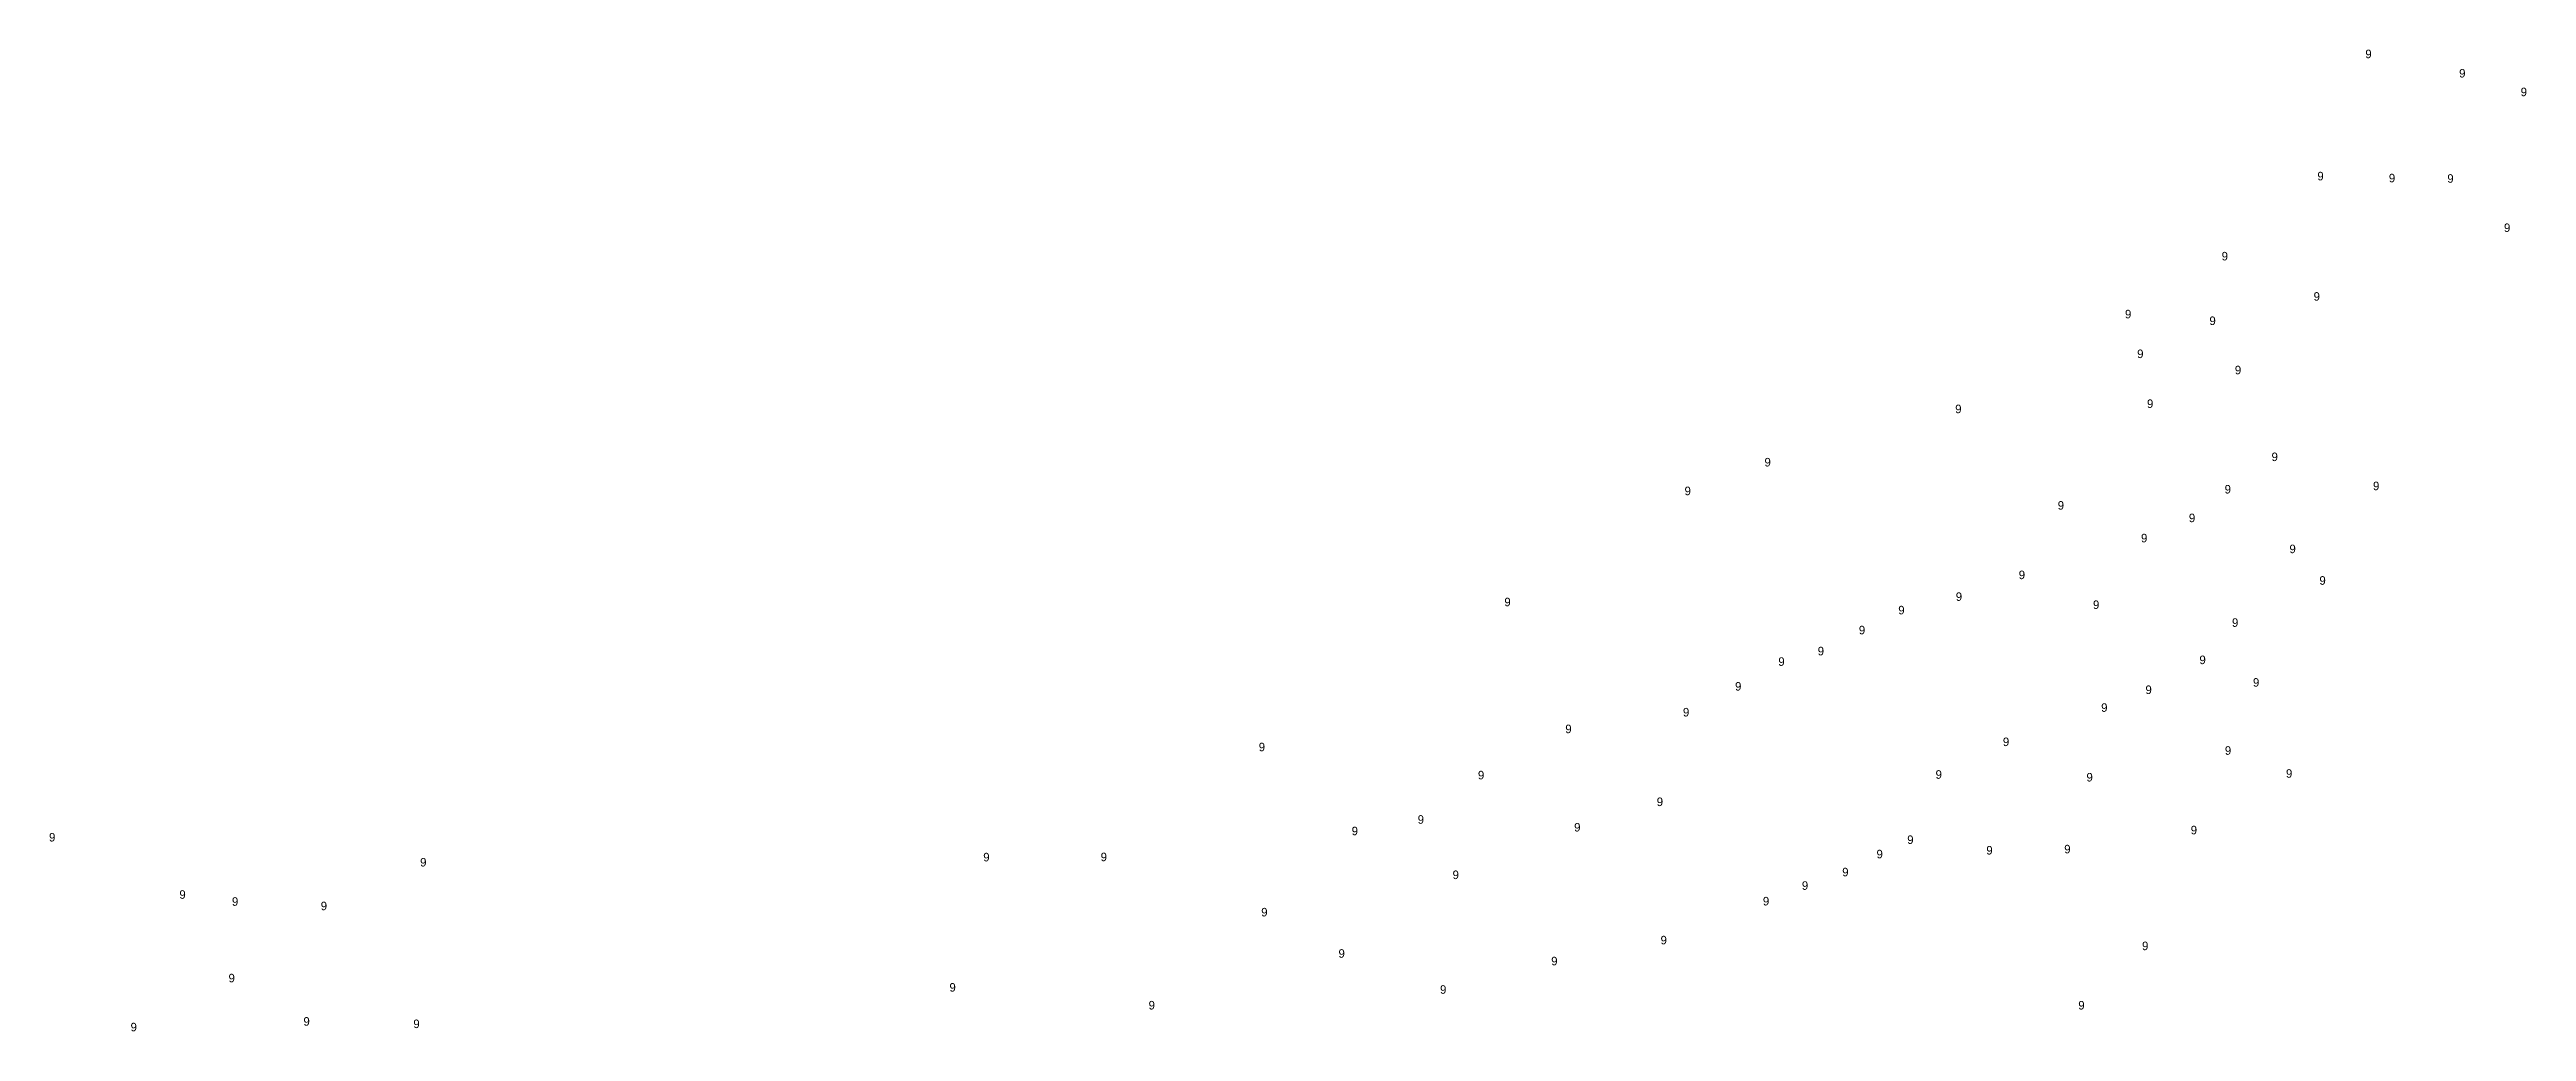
# Model space of a CAD drawing. Extents: x 538696 to 554460, y 1851264 to 1863934.
# Drawn here: x 547275.8 to 547566.1, y 1863307.1 to 1863422.2 of the extents above; entities that cross this region are included whole.
import ezdxf

# ---------------------------------------------------------------- set-up
doc = ezdxf.new("R2010")
doc.units = 0
doc.layers.add('Level 20', color=7, linetype='Continuous')

msp = doc.modelspace()

# ---------------------------------------------------------------- texts
at = {"layer": 'Level 20'}
for p in [(547547.23, 1863421.16), (547558.23, 1863418.9), (547565.44, 1863416.71), (547541.61, 1863406.85), (547549.99, 1863406.62), (547556.84, 1863406.57), (547563.48, 1863400.8), (547530.39, 1863397.47), (547541.17, 1863392.75), (547519.06, 1863390.68), (547528.96, 1863389.9), (547520.49, 1863386.03), (547531.94, 1863384.13), (547521.64, 1863380.18), (547499.16, 1863379.57), (547476.81, 1863373.33), (547536.24, 1863373.96), (547467.44, 1863369.96), (547511.18, 1863368.27), (547530.74, 1863370.16), (547548.13, 1863370.55), (547526.55, 1863366.8), (547520.94, 1863364.44), (547538.34, 1863363.17), (547506.61, 1863360.13), (547446.32, 1863356.95), (547499.23, 1863357.58), (547515.31, 1863356.63), (547541.85, 1863359.47), (547492.49, 1863356), (547531.6, 1863354.54), (547483.05, 1863351.2), (547487.87, 1863353.66), (547478.43, 1863349.97), (547527.79, 1863350.17), (547473.36, 1863347.07), (547521.46, 1863346.67), (547534.06, 1863347.53), (547467.25, 1863344.04), (547516.27, 1863344.58), (547417.53, 1863339.96), (547453.46, 1863342.08), (547504.75, 1863340.57), (547530.77, 1863339.55), (547443.22, 1863336.67), (547496.86, 1863336.74), (547514.55, 1863336.42), (547537.93, 1863336.86), (547464.18, 1863333.54), (547436.16, 1863331.47), (547454.5, 1863330.56), (547275.74, 1863329.39), (547428.42, 1863330.12), (547493.54, 1863329.1), (547502.81, 1863327.86), (547511.94, 1863328), (547526.77, 1863330.23), (547319.24, 1863326.46), (547385.24, 1863327.06), (547399, 1863327.08), (547440.25, 1863324.99), (547485.92, 1863325.31), (547489.94, 1863327.42), (547291.02, 1863322.68), (547297.18, 1863321.86), (547476.62, 1863321.9), (547481.19, 1863323.73), (547307.59, 1863321.34), (547417.82, 1863320.61), (547464.63, 1863317.34), (547521.06, 1863316.66), (547426.88, 1863315.77), (547451.81, 1863314.88), (547296.78, 1863312.89), (547381.28, 1863311.8), (547438.78, 1863311.55), (547305.56, 1863307.81), (547318.44, 1863307.53), (547404.62, 1863309.71), (547513.59, 1863309.7), (547285.3, 1863307.15)]:
    msp.add_text('9', height=1, dxfattribs=at).set_placement(p)

doc.saveas('drawing.dxf')
